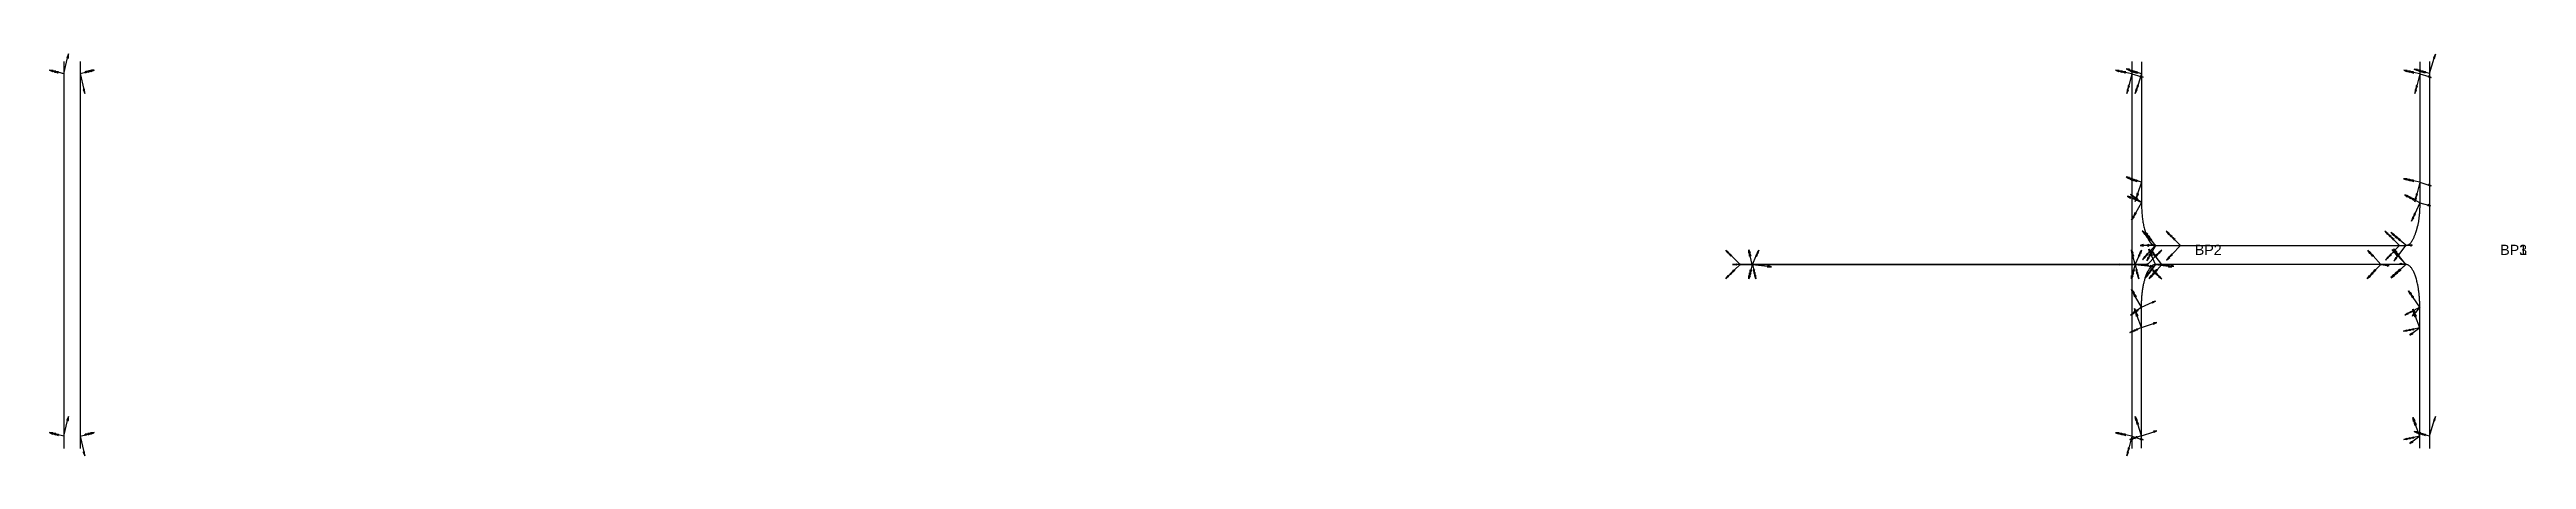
# Model space of a CAD drawing. Header units: millimetres. Extents: x -7070 to 13, y -102 to 102.
# Drawn here: x -1204 to 13, y -100 to 101 of the extents above; entities that cross this region are included whole.
import ezdxf

# ---------------------------------------------------------------- set-up
doc = ezdxf.new("R2010")
doc.units = ezdxf.units.MM
for name, color, linetype in [('AutoDetect_11_2', 1, 'Continuous'), ('AutoDetect_12_3', 1, 'Continuous'), ('AutoDetect_1_1', 1, 'Continuous'), ('AutoDetect_1_4', 1, 'Continuous'), ('AutoDetect_1_7', 1, 'Continuous'), ('AutoDetect_2_0', 1, 'Continuous'), ('AutoDetect_2_10', 1, 'Continuous'), ('AutoDetect_2_6', 1, 'Continuous'), ('AutoDetect_3_5', 1, 'Continuous'), ('AutoDetect_4_8', 1, 'Continuous'), ('AutoDetect_5_9', 1, 'Continuous'), ('AutoDetect_6_11', 1, 'Continuous'), ('Stirnplatte_ID_GUID_49F72F33_8983_49e6_8E23_79ADA9B12A7D', 1, 'Continuous')]:
    doc.layers.add(name, color=color, linetype=linetype)
doc.styles.get("Standard").update_dxf_attribs({"font": 'arial.ttf'})

msp = doc.modelspace()

# ---------------------------------------------------------------- texts
at = {"layer": 'Stirnplatte_ID_GUID_49F72F33_8983_49e6_8E23_79ADA9B12A7D', "color": 5}
for s, p in [('BP2', (-150, 0)), ('BP3', (0, 0, -335.7)), ('BP1', (0, 0))]:
    msp.add_text(s, height=5, dxfattribs=at).set_placement(p)

# ---------------------------------------------------------------- blocks, each defined once
blk = doc.blocks.new('Kontrollpunkt')
at = {"color": 0}
for q in [(0, 6), (8, 0), (0, 0, 4)]:
    blk.add_line((0, 0), q, dxfattribs=at)
for points in [[(0.25, 8, -0.25), (-0.25, 8, -0.25), (-0.25, 8, 0.25), (0, 10, 0), (-0.25, 8, -0.25), (0.25, 8, 0.25), (0, 10, 0), (0.25, 8, -0.25), (0.25, 8, 0.25), (-0.25, 8, 0.25)], [(0.25, 6, -0.25), (-0.25, 6, -0.25), (-0.25, 6, 0.25), (0, 8, 0), (-0.25, 6, -0.25), (0.25, 6, 0.25), (0, 8, 0), (0.25, 6, -0.25), (0.25, 6, 0.25), (-0.25, 6, 0.25)], [(0.25, 0.25, 4), (-0.25, 0.25, 4), (-0.25, -0.25, 4), (0, 0, 6), (-0.25, 0.25, 4), (0.25, -0.25, 4), (0, 0, 6), (0.25, 0.25, 4), (0.25, -0.25, 4), (-0.25, -0.25, 4)], [(0.25, 0.25, 6), (-0.25, 0.25, 6), (-0.25, -0.25, 6), (0, 0, 8), (-0.25, 0.25, 6), (0.25, -0.25, 6), (0, 0, 8), (0.25, 0.25, 6), (0.25, -0.25, 6), (-0.25, -0.25, 6)], [(0.25, 0.25, 8), (-0.25, 0.25, 8), (-0.25, -0.25, 8), (0, 0, 10), (-0.25, 0.25, 8), (0.25, -0.25, 8), (0, 0, 10), (0.25, 0.25, 8), (0.25, -0.25, 8), (-0.25, -0.25, 8)], [(8, 0.25, -0.25), (8, 0.25, 0.25), (8, -0.25, 0.25), (10, 0, 0), (8, 0.25, 0.25), (8, -0.25, -0.25), (10, 0, 0), (8, 0.25, -0.25), (8, -0.25, -0.25), (8, -0.25, 0.25)]]:
    blk.add_polyline3d(points, dxfattribs=at)

# ---------------------------------------------------------------- linework, layer by layer
at = {"layer": 'AutoDetect_11_2', "color": 1}
msp.add_line((-173.3, -4.7, -160), (-373.3, -4.7, -160), dxfattribs=at)
at = {"layer": 'AutoDetect_12_3', "color": 1}
msp.add_line((-373.3, -4.7, -180), (-173.3, -4.7, -180), dxfattribs=at)
at = {"layer": 'AutoDetect_1_1', "color": 1}
msp.add_line((-46.3, -4.7, -35.6), (-169.4, -4.7, -414.4), dxfattribs=at)
for points, weights in [([(-169.4, -4.7, -414.4), (-171.3, -4.7, -420.5), (-173, -8, -425.7)], [1, 0.945288413992, 0.969224732871]), ([(-40.5, -14.7, -17.7), (-42.5, -4.7, -23.9), (-46.3, -4.7, -35.6)], [0.86513754622, 0.812365281698, 1])]:
    msp.add_rational_spline(points, weights, degree=2, dxfattribs=at)
at = {"layer": 'AutoDetect_1_4', "color": 1}
msp.add_line((-39.5, -94.9, -14.6), (-39.5, -25.7, -14.6), dxfattribs=at)
msp.add_rational_spline([(-39.5, -25.7, -14.6), (-39.5, -19.7, -14.6), (-40.5, -14.7, -17.7)], [1, 0.894741499489, 0.86513754622], degree=2, dxfattribs=at)
at = {"layer": 'AutoDetect_1_7', "color": 1}
msp.add_line((-176.2, -94.9, -435.4), (-176.2, -25.7, -435.4), dxfattribs=at)
msp.add_rational_spline([(-176.2, -25.7, -435.4), (-176.2, -17, -435.4), (-174.2, -10.9, -429.2), (-173.7, -9.2, -427.6), (-173, -8, -425.7)], [1, 0.923879532511, 1, 0.978591118519, 0.969224732871], degree=2, knots=[0, 0, 0, 0.785398, 0.785398, 1.006291, 1.006291, 1.006291], dxfattribs=at)
at = {"layer": 'AutoDetect_2_0', "color": 1}
msp.add_line((-169.4, 4.7, -414.4), (-46.3, 4.7, -35.6), dxfattribs=at)
msp.add_rational_spline([(-46.3, 4.7, -35.6), (-43.5, 4.7, -26.9), (-41.5, 10.9, -20.8), (-40.9, 12.5, -19.1), (-40.5, 14.4, -17.9)], [1, 0.923879532511, 1, 0.978591118519, 0.969224732871], degree=2, knots=[0.564505, 0.564505, 0.564505, 1.349903, 1.349903, 1.570796, 1.570796, 1.570796], dxfattribs=at)
msp.add_rational_spline([(-173.1, 8.1, -425.9), (-171.4, 4.7, -420.7), (-169.4, 4.7, -414.4)], [0.862706303681, 0.890165042945, 1], degree=2, dxfattribs=at)
at = {"layer": 'AutoDetect_2_10', "color": 1}
msp.add_line((-176.2, 94.9, -435.4), (-176.2, 25.7, -435.4), dxfattribs=at)
msp.add_rational_spline([(-176.2, 25.7, -435.4), (-176.2, 14.3, -435.4), (-173.1, 8.1, -425.9)], [1, 0.816941738242, 0.862706303681], degree=2, dxfattribs=at)
at = {"layer": 'AutoDetect_2_6', "color": 1}
msp.add_line((-39.5, 94.9, -14.6), (-39.5, 25.7, -14.6), dxfattribs=at)
msp.add_rational_spline([(-39.5, 25.7, -14.6), (-39.5, 19.6, -14.6), (-40.5, 14.4, -17.9)], [1, 0.945288413992, 0.969224732871], degree=2, dxfattribs=at)
at = {"layer": 'AutoDetect_3_5', "color": 1}
msp.add_line((-180.9, 95, -450), (-180.9, -95, -450), dxfattribs=at)
at = {"layer": 'AutoDetect_4_8', "color": 1}
msp.add_line((-34.7, 95), (-34.7, -95), dxfattribs=at)
at = {"layer": 'AutoDetect_5_9', "color": 1}
msp.add_line((-1196.7, 95, 0), (-1196.7, -95, 0), dxfattribs=at)
at = {"layer": 'AutoDetect_6_11', "color": 1}
msp.add_line((-1188.7, 95, 0), (-1188.7, -95, 0), dxfattribs=at)

# ---------------------------------------------------------------- block references
at = {"layer": 'AutoDetect_11_2', "color": 1, "extrusion": (0.173648, -0.696364, 0.696364), "rotation": 331.440415119124}
for p in [(-357.5, -56.1, -171.9), (-175.1, -87.8, -139.3)]:
    msp.add_blockref('Kontrollpunkt', p, dxfattribs=at)
at = {"layer": 'AutoDetect_12_3', "color": 1, "extrusion": (-0.173648, -0.696364, -0.696364), "rotation": 160.2978477668322}
for p in [(-355.3, -64.1, 192.4), (-172.9, -95.8, 159.8)]:
    msp.add_blockref('Kontrollpunkt', p, dxfattribs=at)
at = {"layer": 'AutoDetect_1_1', "color": 1, "extrusion": (-0.498296, -0.650895, 0.572745), "rotation": 45.15550088327596}
msp.add_blockref('Kontrollpunkt', (-131.6, -400.8, -149.9), dxfattribs=at)
at = {"layer": 'AutoDetect_1_1', "color": 1, "extrusion": (-0.608622, -0.696364, 0.380338), "rotation": 60.26077419388572}
msp.add_blockref('Kontrollpunkt', (-122.1, -417.4, -49.5), dxfattribs=at)
at = {"layer": 'AutoDetect_1_1', "color": 1, "extrusion": (-0.659751, -0.706554, 0.255951), "rotation": 70.28611075071552}
msp.add_blockref('Kontrollpunkt', (-39.7, -82.3, 23.2), dxfattribs=at)
at = {"layer": 'AutoDetect_1_1', "color": 1, "extrusion": (-0.740055, -0.639299, -0.208841), "rotation": 103.201796417778}
msp.add_blockref('Kontrollpunkt', (-26.7, -26.9, 44.7), dxfattribs=at)
at = {"layer": 'AutoDetect_1_1', "color": 1, "extrusion": (-0.730213, -0.682032, -0.040262), "rotation": 92.8007934570877}
msp.add_blockref('Kontrollpunkt', (-28.2, -34.1, 38.4), dxfattribs=at)
at = {"layer": 'AutoDetect_1_4', "color": 1, "extrusion": (-0.744704, -0.390731, -0.541059), "rotation": 77.24845925143849}
msp.add_blockref('Kontrollpunkt', (4.4, 13.1, 47.3), dxfattribs=at)
at = {"layer": 'AutoDetect_1_4', "color": 1, "extrusion": (-0.796726, -0.173648, -0.578856), "rotation": 75.0747586987977}
for p in [(26.5, 14.8, 46.1), (78.5, 21.4, 55.3)]:
    msp.add_blockref('Kontrollpunkt', p, dxfattribs=at)
at = {"layer": 'AutoDetect_1_7', "color": 1, "extrusion": (-0.56976, -0.245751, 0.784207), "rotation": 86.41756748774851}
msp.add_blockref('Kontrollpunkt', (-37, -408.1, -232.3), dxfattribs=at)
at = {"layer": 'AutoDetect_1_7', "color": 1, "extrusion": (-0.541059, -0.390731, 0.744704), "rotation": 81.24987405647417}
msp.add_blockref('Kontrollpunkt', (-82.3, -408.2, -218.9), dxfattribs=at)
at = {"layer": 'AutoDetect_1_7', "color": 1, "extrusion": (-0.578856, -0.173648, 0.796726), "rotation": 91.66367694544432}
msp.add_blockref('Kontrollpunkt', (34.5, -417.9, -229.5), dxfattribs=at)
at = {"layer": 'AutoDetect_2_0', "color": 1, "extrusion": (-0.498296, 0.650895, 0.572745), "rotation": 306.801783996501}
msp.add_blockref('Kontrollpunkt', (131.6, -400.8, -149.9), dxfattribs=at)
at = {"layer": 'AutoDetect_2_0', "color": 1, "extrusion": (-0.643007, 0.704416, 0.300566), "rotation": 288.2252403980955}
msp.add_blockref('Kontrollpunkt', (121.9, -430.6, -12.3), dxfattribs=at)
at = {"layer": 'AutoDetect_2_0', "color": 1, "extrusion": (-0.715942, 0.696364, 0.050039), "rotation": 272.7864274742055}
for p in [(106.1, -381.7, 96.8), (31.1, -47, 36.4)]:
    msp.add_blockref('Kontrollpunkt', p, dxfattribs=at)
at = {"layer": 'AutoDetect_2_0', "color": 1, "extrusion": (-0.739435, 0.629446, -0.238818), "rotation": 258.5086705644147}
msp.add_blockref('Kontrollpunkt', (26.4, -25.4, 45.7), dxfattribs=at)
at = {"layer": 'AutoDetect_2_10', "color": 1, "extrusion": (-0.578856, 0.173648, 0.796726), "rotation": 268.3363230545556}
for p in [(-34.5, -417.9, -229.5), (16.4, -405.8, -238.7)]:
    msp.add_blockref('Kontrollpunkt', p, dxfattribs=at)
at = {"layer": 'AutoDetect_2_10', "color": 1, "extrusion": (-0.541059, 0.390731, 0.744704), "rotation": 278.7501259435259}
msp.add_blockref('Kontrollpunkt', (82.3, -408.2, -218.9), dxfattribs=at)
at = {"layer": 'AutoDetect_2_6', "color": 1, "extrusion": (-0.796726, 0.173648, -0.578856), "rotation": 272.9288083727321}
for p in [(-78.5, 21.4, 55.3), (-26.5, 14.8, 46.1)]:
    msp.add_blockref('Kontrollpunkt', p, dxfattribs=at)
at = {"layer": 'AutoDetect_2_6', "color": 1, "extrusion": (-0.744704, 0.390731, -0.541059), "rotation": 263.6227105131599}
msp.add_blockref('Kontrollpunkt', (-4.4, 13.1, 47.3), dxfattribs=at)
at = {"layer": 'AutoDetect_3_5', "color": 1, "extrusion": (-0.796726, 0.173648, -0.578856), "rotation": 272.9288083727321}
for p in [(-48.4, -253.6, 420.1), (125.5, -275.6, 389.2)]:
    msp.add_blockref('Kontrollpunkt', p, dxfattribs=at)
at = {"layer": 'AutoDetect_4_8', "color": 1, "extrusion": (-0.578856, 0.173648, 0.796726), "rotation": 180}
for p in [(-75.3, -46.9, 35.5), (95.2, -6.1, 4.6)]:
    msp.add_blockref('Kontrollpunkt', p, dxfattribs=at)
at = {"layer": 'AutoDetect_5_9', "color": 1, "extrusion": (-0.696364, 0.173648, 0.696364), "rotation": 180}
for p in [(203.2, -823.6, 848.8), (375.9, -793.6, 817.9)]:
    msp.add_blockref('Kontrollpunkt', p, dxfattribs=at)
at = {"layer": 'AutoDetect_6_11', "color": 1, "extrusion": (0.696364, 0.173648, 0.696364), "rotation": 180}
for p in [(374, 788.2, -812.3), (201.3, 818.2, -843.2)]:
    msp.add_blockref('Kontrollpunkt', p, dxfattribs=at)
at = {"layer": 'Stirnplatte_ID_GUID_49F72F33_8983_49e6_8E23_79ADA9B12A7D', "color": 2, "extrusion": (-0.707107, -0.707107, 0), "rotation": 90}
for p in [(-260.7, -160, 267.3), (-260.7, -180, 267.3)]:
    msp.add_blockref('Kontrollpunkt', p, dxfattribs=at)
at = {"layer": 'Stirnplatte_ID_GUID_49F72F33_8983_49e6_8E23_79ADA9B12A7D', "color": 2, "extrusion": (0.707107, -0.707107, 0), "rotation": 270}
for p in [(-125.9, -160, -119.2), (-125.9, -180, -119.2)]:
    msp.add_blockref('Kontrollpunkt', p, dxfattribs=at)

msp.set_redraw_order([(e.dxf.handle, doc.entitydb.next_handle()) for e in msp.query("TEXT MTEXT ATTDEF DIMENSION ARC_DIMENSION")])  # texts and dimensions are drawn at this point

doc.saveas('drawing.dxf')
